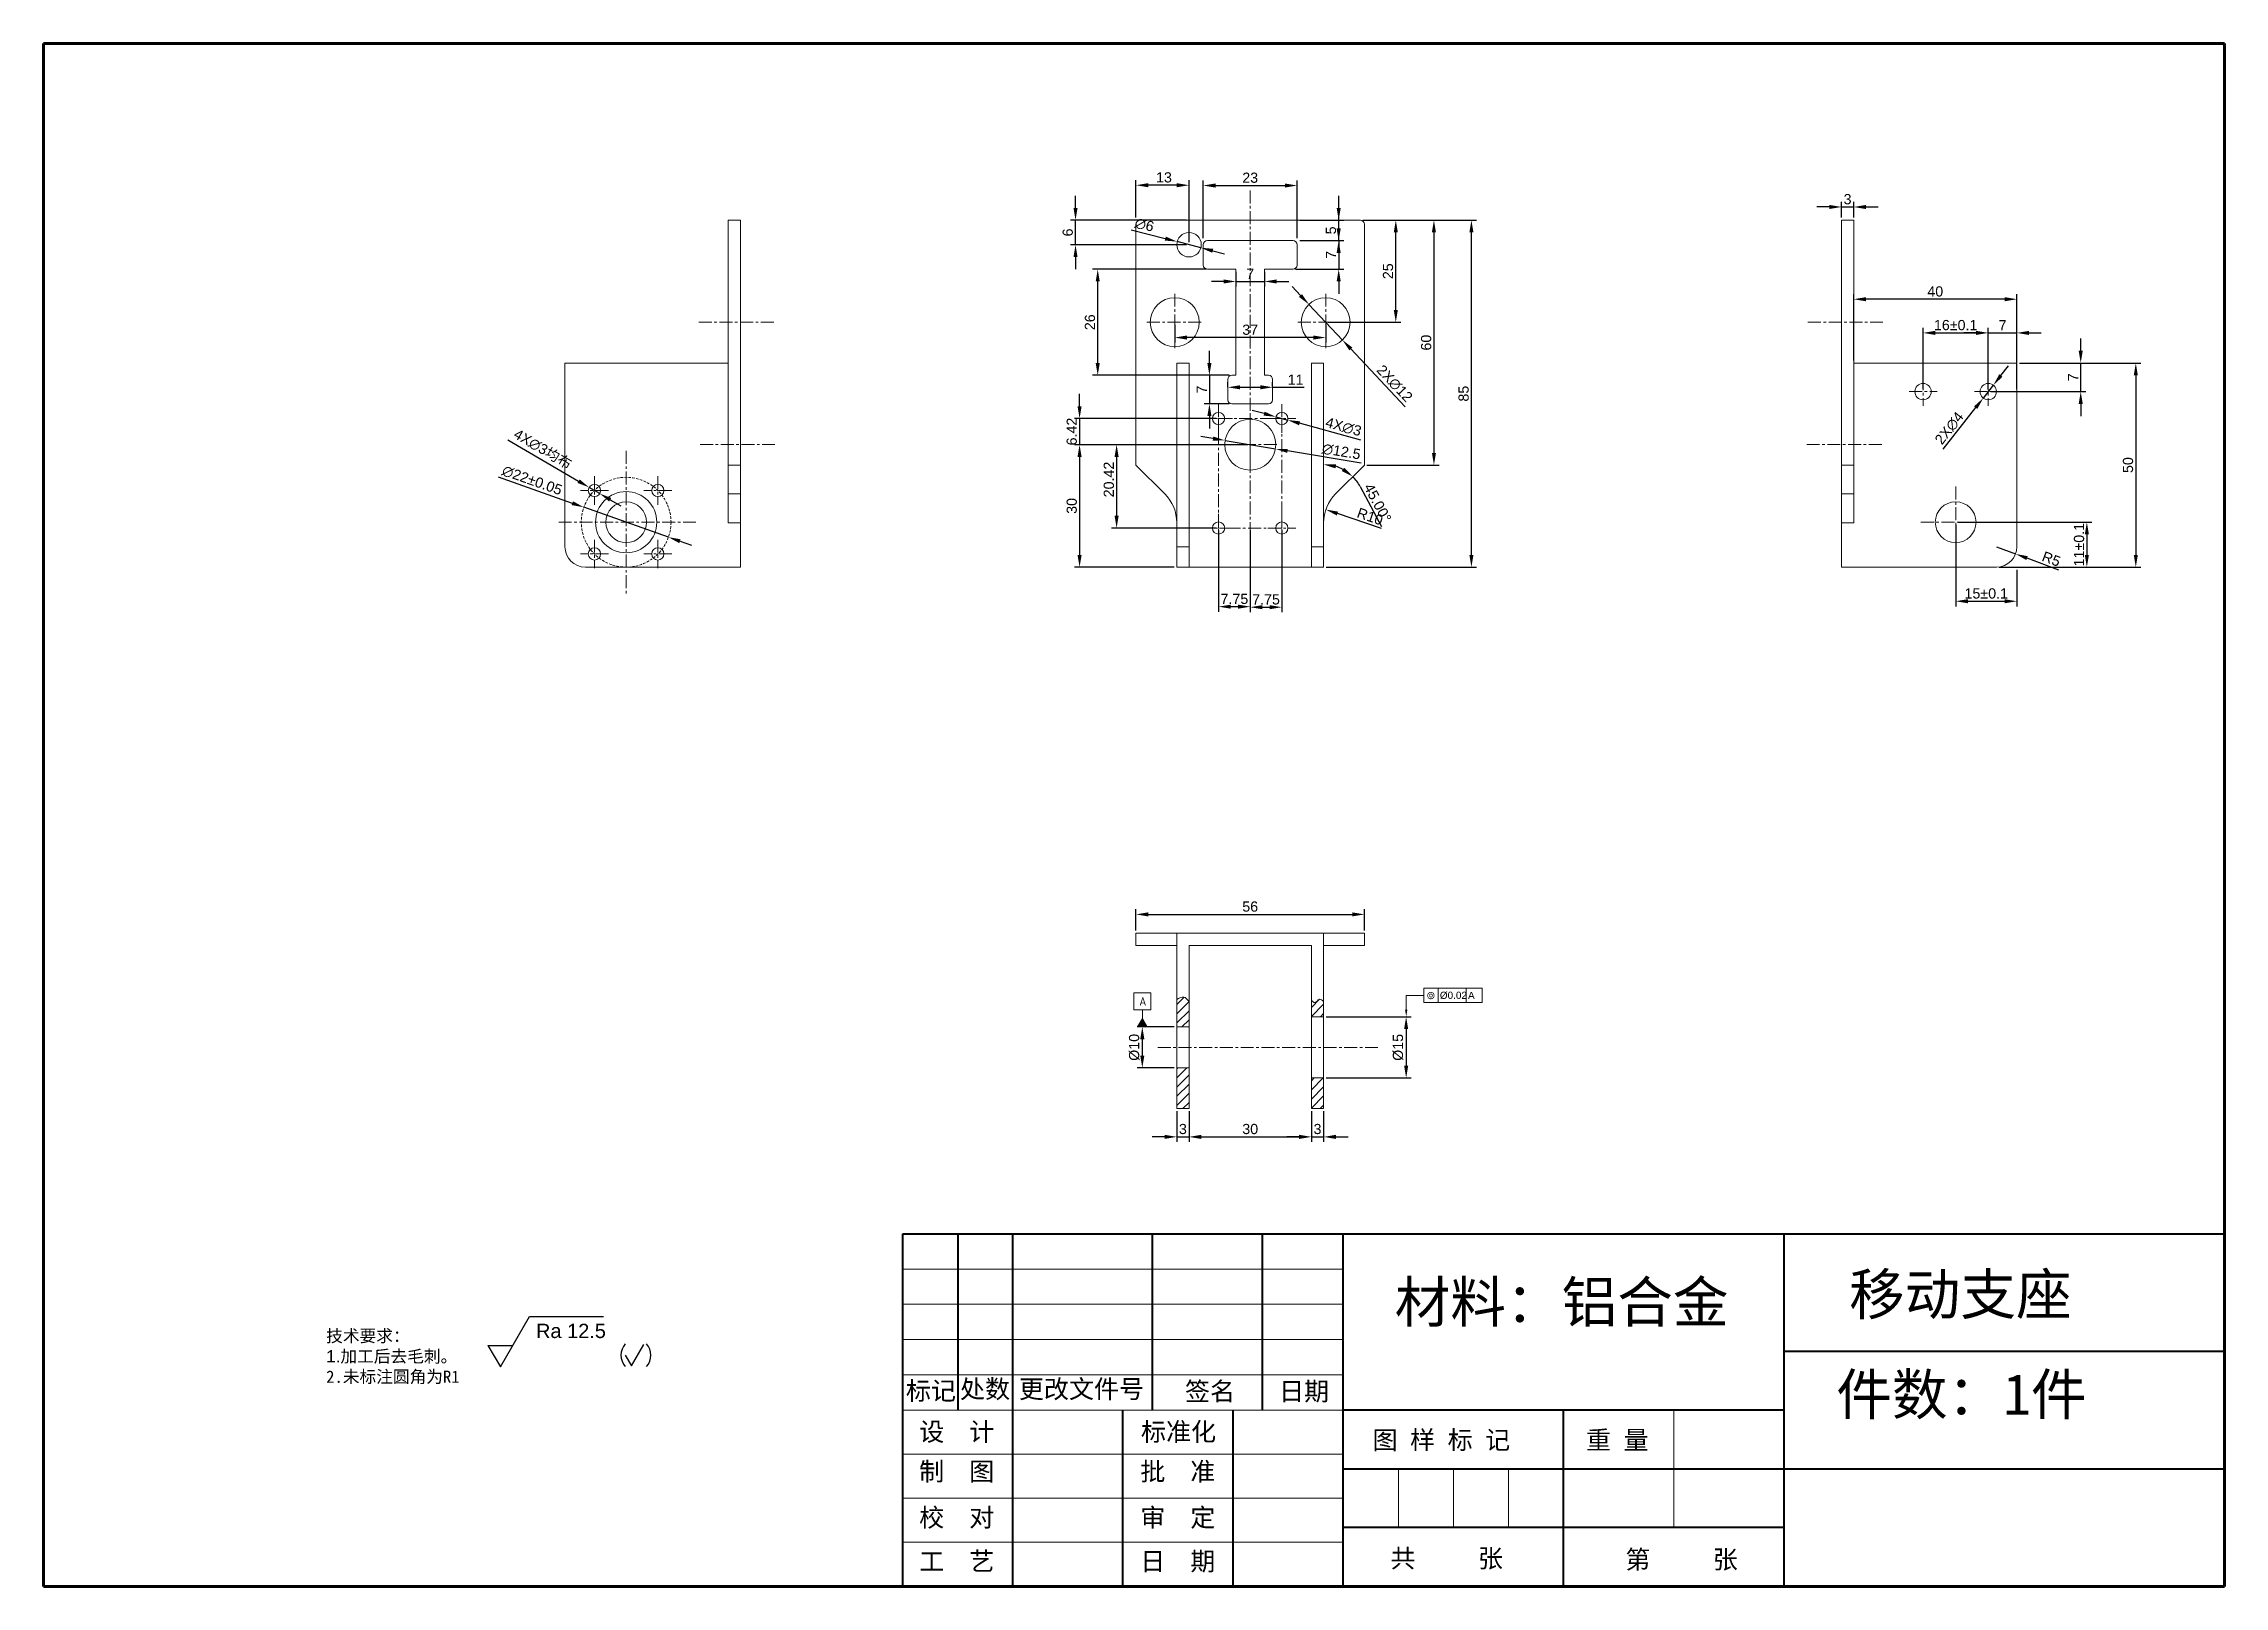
# Model space of a CAD drawing. Header units: millimetres. Extents: x 8228 to 14419, y 2533 to 3289.
# Drawn here: x 10067 to 10602, y 2701 to 3079 of the extents above; entities that cross this region are included whole.
import ezdxf

# ---------------------------------------------------------------- set-up
doc = ezdxf.new("R2010")
doc.units = ezdxf.units.MM
doc.linetypes.add('CENTER', pattern=[50.8, 31.75, -6.35, 6.35, -6.35])
doc.linetypes.add('DASHED', pattern=[19.05, 12.7, -6.35])
for name, color, linetype, lineweight in [('AM_5', 3, 'Continuous', 25), ('AM_8', 1, 'Continuous', 25), ('中心线', 1, 'CENTER', 5), ('尺寸', 3, 'Continuous', 15), ('标注', 3, 'Continuous', 5), ('粗实线', 7, 'Continuous', 40), ('线框', 7, 'Continuous', 60), ('细实线', 5, 'Continuous', 5), ('虚线', 6, 'DASHED', 5)]:
    doc.layers.add(name, color=color, linetype=linetype, lineweight=lineweight)
doc.styles.add('ACISOGDT', font='amgdt.shx')
doc.styles.get("Standard").update_dxf_attribs({"font": 'arial.ttf'})
doc.styles.add('USER2', font='SIMPLEX.SHX')
doc.styles.add('样式 2', font='arial.ttf', dxfattribs={"height": 2})
doc.dimstyles.new('样式0-2', dxfattribs={"dimtxt": 2.5, "dimasz": 3, "dimexe": 1.25, "dimexo": 0.625, "dimtad": 1, "dimdsep": 46, "dimtxsty": 'Standard', "dimcen": 2.5, "dimazin": 0, "dimtfac": 1, "dimtmove": 0, "dimatfit": 3, "dimfxl": 1, "dimarcsym": 0})
doc.dimstyles.new('样式0-2$0', dxfattribs={"dimtxt": 2.5, "dimasz": 3, "dimexe": 1.25, "dimexo": 0.625, "dimtad": 1, "dimdsep": 46, "dimtxsty": 'Standard', "dimcen": 2.5, "dimazin": 0, "dimtfac": 1, "dimtmove": 0, "dimatfit": 3, "dimfxl": 1, "dimarcsym": 0})

msp = doc.modelspace()

# ---------------------------------------------------------------- texts
at = {"layer": 'AM_5', "insert": (10187.819, 2765.225), "char_height": 3.5, "width": 18.09925, "attachment_point": 1}
msp.add_mtext('Ra 12.5', dxfattribs=at)
at = {"layer": '中心线', "char_height": 10, "attachment_point": 1, "style": '样式 2'}
for s, insert in [('{\\fSimSun|b0|i0|c134|p2;\\C2;材料：铝合金}', (10398.309, 2775.559)), ('{\\fSimSun|b0|i0|c134|p2;\\C2;移动支座}', (10509.699, 2777.455)), ('{\\fSimSun|b0|i0|c134|p2;\\C2;件数：1件}', (10506.556, 2752.92))]:
    msp.add_mtext_dynamic_manual_height_columns(s, width=150.08792, gutter_width=10, heights=[0], dxfattribs=dict(at, insert=insert))
at = {"layer": '尺寸', "color": 2}
for s, insert, char_height, attachment_point, style in [('\\Fisocp.shx,gbcbig.shx;\\W1.0000000000;\\T1.0000000000;\\o\\lA', (10335.716, 2845.285), 2.1, 1, 'USER2'), ('r', (10407.189, 2845.676), 1.75, 5, 'ACISOGDT')]:
    msp.add_mtext(s, dxfattribs=dict(at, insert=insert, char_height=char_height, attachment_point=attachment_point, style=style))
at = {"layer": '尺寸', "color": 2, "char_height": 1.75, "attachment_point": 4}
for s, insert in [('%%c0.02', (10409.377, 2845.676)), (' A', (10415.607, 2845.676))]:
    msp.add_mtext(s, dxfattribs=dict(at, insert=insert))
at = {"layer": '标注', "insert": (10136.372, 2763.76), "char_height": 3, "attachment_point": 1, "style": '样式 2'}
msp.add_mtext_dynamic_manual_height_columns('{\\fSimSun|b0|i0|c134|p2;\\C0;技术要求：\\fArial|b0|i0|c0|p34;\\P1.\\fSimSun|b0|i0|c134|p2;加工后去毛刺。\\P2.未标注圆角为R1}', width=65.6412, gutter_width=10, heights=[0], dxfattribs=at)
at = {"layer": '细实线', "char_height": 4.5, "attachment_point": 1}
for s, insert, width in [('{\\f宋体|b0|i0|c134|p2;标记}', (10278.49, 2751.076), 15.75), ('{\\f宋体|b0|i0|c134|p2;处数}', (10291.749, 2751.493), 15.75), ('{\\f宋体|b0|i0|c134|p2;更改文件号}', (10306.182, 2751.493), 33.75), ('{\\f宋体|b0|i0|c134|p2;签名}', (10346.899, 2750.925), 15.75), ('{\\f宋体|b0|i0|c134|p2;日期}', (10369.954, 2750.925), 15.75), ('{\\f宋体|b0|i0|c134|p2;设  计}', (10281.748, 2741.03), 36), ('{\\f宋体|b0|i0|c134|p2;标准化}', (10336.119, 2741.03), 36), ('{\\f宋体|b0|i0|c134|p2;图 样 标 记}', (10392.888, 2739), 40.55418), ('\\f宋体|b0|i0|c134|p2;重 量', (10445.216, 2738.996), 22.5), ('{\\f宋体|b0|i0|c134|p2;制  图}', (10281.748, 2731.308), 36), ('{\\f宋体|b0|i0|c134|p2;批  准}', (10335.939, 2731.308), 36), ('{\\f宋体|b0|i0|c134|p2;校  对}', (10281.748, 2720.009), 36), ('{\\f宋体|b0|i0|c134|p2;审  定}', (10335.939, 2720.009), 36), ('{\\f宋体|b0|i0|c134|p2; 共     张}', (10394.22, 2710.01), 36.38916), ('{\\f宋体|b0|i0|c134|p2; 第     张}', (10451.795, 2709.743), 45), ('{\\f宋体|b0|i0|c134|p2;工  艺}', (10281.748, 2709.277), 36), ('{\\f宋体|b0|i0|c134|p2;日  期}', (10335.939, 2709.277), 36)]:
    msp.add_mtext(s, dxfattribs=dict(at, insert=insert, width=width))

# ---------------------------------------------------------------- blocks, each defined once
blk = doc.blocks.new('*D50')
at = {"layer": 'Defpoints', "color": 0, "ltscale": 0.1, "transparency": 16777216}
for p in [(10374.39, 3044.12), (10351.39, 3030.62), (10374.39, 3030.62)]:
    blk.add_point(p, dxfattribs=at)
at = {"layer": '标注', "color": 0, "lineweight": -2, "ltscale": 0.1, "transparency": 16777216}
for p, q in [((10351.39, 3031.25), (10351.39, 3045.37)), ((10354.39, 3044.12), (10371.39, 3044.12)), ((10374.39, 3031.25), (10374.39, 3045.37))]:
    blk.add_line(p, q, dxfattribs=at)
at = {"layer": '标注', "color": 0, "ltscale": 0.1, "transparency": 16777216}
for points in [[(10354.39, 3044.62), (10354.39, 3043.62), (10351.39, 3044.12)], [(10371.39, 3044.62), (10371.39, 3043.62), (10374.39, 3044.12)]]:
    blk.add_solid(points, dxfattribs=at)
at = {"layer": '标注', "color": 0, "ltscale": 0.1, "transparency": 16777216, "insert": (10362.89, 3046.02), "char_height": 2.5, "attachment_point": 5}
blk.add_mtext('23', dxfattribs=at)
blk = doc.blocks.new('*D52')
at = {"layer": 'Defpoints', "color": 0, "ltscale": 0.1, "transparency": 16777216}
for p in [(10369.2, 2987.44), (10372.09, 2986.65)]:
    blk.add_point(p, dxfattribs=at)
at = {"layer": '标注', "color": 0, "lineweight": -2, "ltscale": 0.1, "transparency": 16777216}
for p, q in [((10366.3, 2988.23), (10363.41, 2989.02)), ((10369.2, 2987.44), (10372.09, 2986.65)), ((10390.04, 2981.75), (10374.98, 2985.86))]:
    blk.add_line(p, q, dxfattribs=at)
at = {"layer": '标注', "color": 0, "ltscale": 0.1, "transparency": 16777216}
for points in [[(10366.43, 2988.71), (10366.17, 2987.75), (10369.2, 2987.44)], [(10375.12, 2986.34), (10374.85, 2985.38), (10372.09, 2986.65)]]:
    blk.add_solid(points, dxfattribs=at)
at = {"layer": '标注', "color": 0, "ltscale": 0.1, "transparency": 16777216, "insert": (10385.75, 2984.97), "char_height": 2.5, "attachment_point": 5, "rotation": 344.7311}
blk.add_mtext('4X∅3', dxfattribs=at)
blk = doc.blocks.new('*D53')
at = {"layer": 'Defpoints', "color": 0, "ltscale": 0.1, "transparency": 16777216}
for p in [(10359.39, 3023.62), (10366.39, 3023.62), (10366.39, 3020.61)]:
    blk.add_point(p, dxfattribs=at)
at = {"layer": '标注', "color": 0, "lineweight": -2, "ltscale": 0.1, "transparency": 16777216}
for p, q in [((10356.39, 3020.61), (10353.39, 3020.61)), ((10359.39, 3023), (10359.39, 3019.36)), ((10359.39, 3020.61), (10366.39, 3020.61)), ((10366.39, 3023), (10366.39, 3019.36)), ((10369.39, 3020.61), (10372.39, 3020.61))]:
    blk.add_line(p, q, dxfattribs=at)
at = {"layer": '标注', "color": 0, "ltscale": 0.1, "transparency": 16777216}
for points in [[(10356.39, 3021.11), (10356.39, 3020.11), (10359.39, 3020.61)], [(10369.39, 3021.11), (10369.39, 3020.11), (10366.39, 3020.61)]]:
    blk.add_solid(points, dxfattribs=at)
at = {"layer": '标注', "color": 0, "ltscale": 0.1, "transparency": 16777216, "insert": (10362.89, 3022.49), "char_height": 2.5, "attachment_point": 5}
blk.add_mtext('7', dxfattribs=at)
blk = doc.blocks.new('*D54')
at = {"layer": 'Defpoints', "color": 0, "ltscale": 0.1, "transparency": 16777216}
for p in [(10357.39, 2994.12), (10368.39, 2994.68), (10368.39, 2994.12)]:
    blk.add_point(p, dxfattribs=at)
at = {"layer": '标注', "color": 0, "lineweight": -2, "ltscale": 0.1, "transparency": 16777216}
for p, q in [((10357.39, 2994.75), (10357.39, 2995.93)), ((10360.39, 2994.68), (10365.39, 2994.68)), ((10368.39, 2994.75), (10368.39, 2995.93)), ((10368.39, 2994.68), (10376.08, 2994.68))]:
    blk.add_line(p, q, dxfattribs=at)
at = {"layer": '标注', "color": 0, "ltscale": 0.1, "transparency": 16777216}
for points in [[(10360.39, 2995.18), (10360.39, 2994.18), (10357.39, 2994.68)], [(10365.39, 2995.18), (10365.39, 2994.18), (10368.39, 2994.68)]]:
    blk.add_solid(points, dxfattribs=at)
at = {"layer": '标注', "color": 0, "ltscale": 0.1, "transparency": 16777216, "insert": (10374.02, 2996.56), "char_height": 2.5, "attachment_point": 5}
blk.add_mtext('11', dxfattribs=at)
blk = doc.blocks.new('*D55')
at = {"layer": 'Defpoints', "color": 0, "ltscale": 0.1, "transparency": 16777216}
for p in [(10325.51, 3023.62), (10352.8, 3023.62), (10358.39, 2997.62)]:
    blk.add_point(p, dxfattribs=at)
at = {"layer": '标注', "color": 0, "lineweight": -2, "ltscale": 0.1, "transparency": 16777216}
for p, q in [((10352.17, 3023.62), (10324.26, 3023.62)), ((10325.51, 3000.62), (10325.51, 3020.62)), ((10357.77, 2997.62), (10324.26, 2997.62))]:
    blk.add_line(p, q, dxfattribs=at)
at = {"layer": '标注', "color": 0, "ltscale": 0.1, "transparency": 16777216}
for points in [[(10325.01, 3020.62), (10326.01, 3020.62), (10325.51, 3023.62)], [(10325.01, 3000.62), (10326.01, 3000.62), (10325.51, 2997.62)]]:
    blk.add_solid(points, dxfattribs=at)
at = {"layer": '标注', "color": 0, "ltscale": 0.1, "transparency": 16777216, "insert": (10323.61, 3010.62), "char_height": 2.5, "attachment_point": 5, "rotation": 90}
blk.add_mtext('26', dxfattribs=at)
blk = doc.blocks.new('*D56')
at = {"layer": 'Defpoints', "color": 0, "ltscale": 0.1, "transparency": 16777216}
for p in [(10344.39, 3010.62), (10381.39, 3010.62), (10344.39, 3006.87)]:
    blk.add_point(p, dxfattribs=at)
at = {"layer": '标注', "color": 0, "lineweight": -2, "ltscale": 0.1, "transparency": 16777216}
for p, q in [((10344.39, 3010), (10344.39, 3005.62)), ((10381.39, 3010), (10381.39, 3005.62)), ((10378.39, 3006.87), (10347.39, 3006.87))]:
    blk.add_line(p, q, dxfattribs=at)
at = {"layer": '标注', "color": 0, "ltscale": 0.1, "transparency": 16777216}
for points in [[(10347.39, 3007.37), (10347.39, 3006.37), (10344.39, 3006.87)], [(10378.39, 3007.37), (10378.39, 3006.37), (10381.39, 3006.87)]]:
    blk.add_solid(points, dxfattribs=at)
at = {"layer": '标注', "color": 0, "ltscale": 0.1, "transparency": 16777216, "insert": (10362.89, 3008.77), "char_height": 2.5, "attachment_point": 5}
blk.add_mtext('37', dxfattribs=at)
blk = doc.blocks.new('*D57')
at = {"layer": 'Defpoints', "color": 0, "ltscale": 0.1, "transparency": 16777216}
for p in [(10389.89, 3035.62), (10398.58, 3035.62), (10381.39, 3010.62)]:
    blk.add_point(p, dxfattribs=at)
at = {"layer": '标注', "color": 0, "lineweight": -2, "ltscale": 0.1, "transparency": 16777216}
for p, q in [((10390.52, 3035.62), (10399.83, 3035.62)), ((10398.58, 3013.62), (10398.58, 3032.62)), ((10382.02, 3010.62), (10399.83, 3010.62))]:
    blk.add_line(p, q, dxfattribs=at)
at = {"layer": '标注', "color": 0, "ltscale": 0.1, "transparency": 16777216}
for points in [[(10398.08, 3032.62), (10399.08, 3032.62), (10398.58, 3035.62)], [(10398.08, 3013.62), (10399.08, 3013.62), (10398.58, 3010.62)]]:
    blk.add_solid(points, dxfattribs=at)
at = {"layer": '标注', "color": 0, "ltscale": 0.1, "transparency": 16777216, "insert": (10396.68, 3023.12), "char_height": 2.5, "attachment_point": 5, "rotation": 90}
blk.add_mtext('25', dxfattribs=at)
blk = doc.blocks.new('*D59')
at = {"layer": 'Defpoints', "color": 0, "ltscale": 0.1, "transparency": 16777216}
for p in [(10377.28, 3014.99), (10385.51, 3006.26)]:
    blk.add_point(p, dxfattribs=at)
at = {"layer": '标注', "color": 0, "lineweight": -2, "ltscale": 0.1, "transparency": 16777216}
for p, q in [((10375.22, 3017.17), (10373.16, 3019.36)), ((10377.28, 3014.99), (10385.51, 3006.26)), ((10400.9, 2989.93), (10387.57, 3004.07))]:
    blk.add_line(p, q, dxfattribs=at)
at = {"layer": '标注', "color": 0, "ltscale": 0.1, "transparency": 16777216}
for points in [[(10375.58, 3017.52), (10374.86, 3016.83), (10377.28, 3014.99)], [(10387.93, 3004.42), (10387.2, 3003.73), (10385.51, 3006.26)]]:
    blk.add_solid(points, dxfattribs=at)
at = {"layer": '标注', "color": 0, "ltscale": 0.1, "transparency": 16777216, "insert": (10398.27, 2995.59), "char_height": 2.5, "attachment_point": 5, "rotation": 313.3054}
blk.add_mtext('2X∅12', dxfattribs=at)
blk = doc.blocks.new('*D60')
at = {"layer": 'Defpoints', "color": 0, "ltscale": 0.1, "transparency": 16777216}
for p in [(10356.73, 2981.65), (10369.06, 2979.6)]:
    blk.add_point(p, dxfattribs=at)
at = {"layer": '标注', "color": 0, "lineweight": -2, "ltscale": 0.1, "transparency": 16777216}
for p, q in [((10353.77, 2982.14), (10350.81, 2982.63)), ((10356.73, 2981.65), (10369.06, 2979.6)), ((10390.08, 2976.12), (10372.02, 2979.11))]:
    blk.add_line(p, q, dxfattribs=at)
at = {"layer": '标注', "color": 0, "ltscale": 0.1, "transparency": 16777216}
for points in [[(10353.85, 2982.63), (10353.69, 2981.64), (10356.73, 2981.65)], [(10372.1, 2979.6), (10371.94, 2978.62), (10369.06, 2979.6)]]:
    blk.add_solid(points, dxfattribs=at)
at = {"layer": '标注', "color": 0, "ltscale": 0.1, "transparency": 16777216, "insert": (10385.23, 2978.92), "char_height": 2.5, "attachment_point": 5, "rotation": 350.5833}
blk.add_mtext('∅12.5', dxfattribs=at)
blk = doc.blocks.new('*D62')
at = {"layer": 'Defpoints', "color": 0, "ltscale": 0.1, "transparency": 16777216}
for p in [(10389.89, 3035.62), (10390.89, 2975.62), (10407.93, 2975.62)]:
    blk.add_point(p, dxfattribs=at)
at = {"layer": '标注', "color": 0, "lineweight": -2, "ltscale": 0.1, "transparency": 16777216}
for p, q in [((10390.52, 3035.62), (10409.18, 3035.62)), ((10407.93, 3032.62), (10407.93, 2978.62)), ((10391.52, 2975.62), (10409.18, 2975.62))]:
    blk.add_line(p, q, dxfattribs=at)
at = {"layer": '标注', "color": 0, "ltscale": 0.1, "transparency": 16777216}
for points in [[(10407.43, 3032.62), (10408.43, 3032.62), (10407.93, 3035.62)], [(10407.43, 2978.62), (10408.43, 2978.62), (10407.93, 2975.62)]]:
    blk.add_solid(points, dxfattribs=at)
at = {"layer": '标注', "color": 0, "ltscale": 0.1, "transparency": 16777216, "insert": (10406.03, 3005.62), "char_height": 2.5, "attachment_point": 5, "rotation": 90}
blk.add_mtext('60', dxfattribs=at)
blk = doc.blocks.new('*D64')
at = {"layer": 'Defpoints', "color": 0, "ltscale": 0.1, "transparency": 16777216}
for p in [(10381.43, 2964.72), (10390.89, 2961.48)]:
    blk.add_point(p, dxfattribs=at)
at = {"layer": '标注', "color": 0, "lineweight": -2, "ltscale": 0.1, "transparency": 16777216}
blk.add_line((10395.06, 2960.06), (10384.27, 2963.75), dxfattribs=at)
at = {"layer": '标注', "color": 0, "ltscale": 0.1, "transparency": 16777216}
blk.add_solid([(10384.43, 2964.22), (10384.11, 2963.27), (10381.43, 2964.72)], dxfattribs=at)
at = {"layer": '标注', "color": 0, "ltscale": 0.1, "transparency": 16777216, "insert": (10392.27, 2963.02), "char_height": 2.5, "attachment_point": 5, "rotation": 341.1302}
blk.add_mtext('R10', dxfattribs=at)
blk = doc.blocks.new('*D66')
at = {"layer": 'Defpoints', "color": 0, "ltscale": 0.1, "transparency": 16777216}
for p in [(10358.39, 2997.62), (10352.89, 2990.62), (10358.39, 2990.62)]:
    blk.add_point(p, dxfattribs=at)
at = {"layer": '标注', "color": 0, "lineweight": -2, "ltscale": 0.1, "transparency": 16777216}
for p, q in [((10352.89, 3000.62), (10352.89, 3003.62)), ((10357.77, 2997.62), (10351.64, 2997.62)), ((10352.89, 2997.62), (10352.89, 2990.62)), ((10357.77, 2990.62), (10351.64, 2990.62)), ((10352.89, 2987.62), (10352.89, 2984.62))]:
    blk.add_line(p, q, dxfattribs=at)
at = {"layer": '标注', "color": 0, "ltscale": 0.1, "transparency": 16777216}
for points in [[(10352.39, 3000.62), (10353.39, 3000.62), (10352.89, 2997.62)], [(10352.39, 2987.62), (10353.39, 2987.62), (10352.89, 2990.62)]]:
    blk.add_solid(points, dxfattribs=at)
at = {"layer": '标注', "color": 0, "ltscale": 0.1, "transparency": 16777216, "insert": (10351.02, 2994.12), "char_height": 2.5, "attachment_point": 5, "rotation": 90}
blk.add_mtext('7', dxfattribs=at)
blk = doc.blocks.new('*D67')
at = {"layer": 'Defpoints', "color": 0, "ltscale": 0.1, "transparency": 16777216}
for p in [(10535.83, 2961.62), (10550.83, 2950.62), (10550.83, 2942.26)]:
    blk.add_point(p, dxfattribs=at)
at = {"layer": '标注', "color": 0, "lineweight": -2, "ltscale": 0.1, "transparency": 16777216}
for p, q in [((10535.83, 2961), (10535.83, 2941.01)), ((10550.83, 2949.99), (10550.83, 2941.01)), ((10538.83, 2942.26), (10547.83, 2942.26))]:
    blk.add_line(p, q, dxfattribs=at)
at = {"layer": '标注', "color": 0, "ltscale": 0.1, "transparency": 16777216}
for points in [[(10538.83, 2942.76), (10538.83, 2941.76), (10535.83, 2942.26)], [(10547.83, 2942.76), (10547.83, 2941.76), (10550.83, 2942.26)]]:
    blk.add_solid(points, dxfattribs=at)
at = {"layer": '标注', "color": 0, "ltscale": 0.1, "transparency": 16777216, "insert": (10543.33, 2944.16), "char_height": 2.5, "attachment_point": 5}
blk.add_mtext('15%%P0.1', dxfattribs=at)
blk = doc.blocks.new('*D68')
at = {"layer": 'Defpoints', "color": 0, "ltscale": 0.1, "transparency": 16777216}
for p in [(10535.83, 2961.62), (10550.83, 2950.62), (10567.99, 2950.62)]:
    blk.add_point(p, dxfattribs=at)
at = {"layer": '标注', "color": 0, "lineweight": -2, "ltscale": 0.1, "transparency": 16777216}
for p, q in [((10536.46, 2961.62), (10569.24, 2961.62)), ((10567.99, 2958.62), (10567.99, 2953.62)), ((10551.46, 2950.62), (10569.24, 2950.62))]:
    blk.add_line(p, q, dxfattribs=at)
at = {"layer": '标注', "color": 0, "ltscale": 0.1, "transparency": 16777216}
for points in [[(10567.49, 2958.62), (10568.49, 2958.62), (10567.99, 2961.62)], [(10567.49, 2953.62), (10568.49, 2953.62), (10567.99, 2950.62)]]:
    blk.add_solid(points, dxfattribs=at)
at = {"layer": '标注', "color": 0, "ltscale": 0.1, "transparency": 16777216, "insert": (10566.08, 2956.12), "char_height": 2.5, "attachment_point": 5, "rotation": 90}
blk.add_mtext('11%%P0.1', dxfattribs=at)
blk = doc.blocks.new('*D69')
at = {"layer": 'Defpoints', "color": 0, "ltscale": 0.1, "transparency": 16777216}
for p in [(10545.06, 2995.2), (10542.6, 2992.05)]:
    blk.add_point(p, dxfattribs=at)
at = {"layer": '标注', "color": 0, "lineweight": -2, "ltscale": 0.1, "transparency": 16777216}
for p, q in [((10546.91, 2997.56), (10548.77, 2999.92)), ((10545.06, 2995.2), (10542.6, 2992.05)), ((10532.79, 2979.53), (10540.75, 2989.69))]:
    blk.add_line(p, q, dxfattribs=at)
at = {"layer": '标注', "color": 0, "ltscale": 0.1, "transparency": 16777216}
for points in [[(10546.52, 2997.87), (10547.31, 2997.25), (10545.06, 2995.2)], [(10540.35, 2990), (10541.14, 2989.38), (10542.6, 2992.05)]]:
    blk.add_solid(points, dxfattribs=at)
at = {"layer": '标注', "color": 0, "ltscale": 0.1, "transparency": 16777216, "insert": (10534.29, 2984.64), "char_height": 2.5, "attachment_point": 5, "rotation": 51.9218}
blk.add_mtext('2X∅4', dxfattribs=at)
blk = doc.blocks.new('*D70')
at = {"layer": 'Defpoints', "color": 0, "ltscale": 0.1, "transparency": 16777216}
for p in [(10550.83, 3000.62), (10566.49, 3000.62), (10543.83, 2993.62)]:
    blk.add_point(p, dxfattribs=at)
at = {"layer": '标注', "color": 0, "lineweight": -2, "ltscale": 0.1, "transparency": 16777216}
for p, q in [((10566.49, 3003.62), (10566.49, 3006.62)), ((10551.46, 3000.62), (10567.74, 3000.62)), ((10566.49, 2993.62), (10566.49, 3000.62)), ((10544.46, 2993.62), (10567.74, 2993.62)), ((10566.49, 2990.62), (10566.49, 2987.62))]:
    blk.add_line(p, q, dxfattribs=at)
at = {"layer": '标注', "color": 0, "ltscale": 0.1, "transparency": 16777216}
for points in [[(10565.99, 3003.62), (10566.99, 3003.62), (10566.49, 3000.62)], [(10565.99, 2990.62), (10566.99, 2990.62), (10566.49, 2993.62)]]:
    blk.add_solid(points, dxfattribs=at)
at = {"layer": '标注', "color": 0, "ltscale": 0.1, "transparency": 16777216, "insert": (10564.62, 2997.12), "char_height": 2.5, "attachment_point": 5, "rotation": 90}
blk.add_mtext('7', dxfattribs=at)
blk = doc.blocks.new('*D71')
at = {"layer": 'Defpoints', "color": 0, "ltscale": 0.1, "transparency": 16777216}
for p in [(10550.83, 3008.01), (10543.83, 2993.62), (10550.83, 2993.62)]:
    blk.add_point(p, dxfattribs=at)
at = {"layer": '标注', "color": 0, "lineweight": -2, "ltscale": 0.1, "transparency": 16777216}
for p, q in [((10540.83, 3008.01), (10537.83, 3008.01)), ((10543.83, 2994.25), (10543.83, 3009.26)), ((10543.83, 3008.01), (10550.83, 3008.01)), ((10550.83, 2994.25), (10550.83, 3009.26)), ((10553.83, 3008.01), (10556.83, 3008.01))]:
    blk.add_line(p, q, dxfattribs=at)
at = {"layer": '标注', "color": 0, "ltscale": 0.1, "transparency": 16777216}
for points in [[(10540.83, 3008.51), (10540.83, 3007.51), (10543.83, 3008.01)], [(10553.83, 3008.51), (10553.83, 3007.51), (10550.83, 3008.01)]]:
    blk.add_solid(points, dxfattribs=at)
at = {"layer": '标注', "color": 0, "ltscale": 0.1, "transparency": 16777216, "insert": (10547.33, 3009.89), "char_height": 2.5, "attachment_point": 5}
blk.add_mtext('7', dxfattribs=at)
blk = doc.blocks.new('*D72')
at = {"layer": 'Defpoints', "color": 0, "ltscale": 0.1, "transparency": 16777216}
for p in [(10543.83, 3008.01), (10527.83, 2993.62), (10543.83, 2993.62)]:
    blk.add_point(p, dxfattribs=at)
at = {"layer": '标注', "color": 0, "lineweight": -2, "ltscale": 0.1, "transparency": 16777216}
for p, q in [((10527.83, 2994.25), (10527.83, 3009.26)), ((10530.83, 3008.01), (10540.83, 3008.01)), ((10543.83, 2994.25), (10543.83, 3009.26))]:
    blk.add_line(p, q, dxfattribs=at)
at = {"layer": '标注', "color": 0, "ltscale": 0.1, "transparency": 16777216}
for points in [[(10530.83, 3008.51), (10530.83, 3007.51), (10527.83, 3008.01)], [(10540.83, 3008.51), (10540.83, 3007.51), (10543.83, 3008.01)]]:
    blk.add_solid(points, dxfattribs=at)
at = {"layer": '标注', "color": 0, "ltscale": 0.1, "transparency": 16777216, "insert": (10535.83, 3009.91), "char_height": 2.5, "attachment_point": 5}
blk.add_mtext('16%%P0.1', dxfattribs=at)
blk = doc.blocks.new('*D73')
at = {"layer": 'Defpoints', "color": 0, "ltscale": 0.1, "transparency": 16777216}
for p in [(10407.93, 3035.62), (10417.12, 3035.62), (10380.89, 2950.62)]:
    blk.add_point(p, dxfattribs=at)
at = {"layer": '标注', "color": 0, "lineweight": -2, "ltscale": 0.1, "transparency": 16777216}
for p, q in [((10408.55, 3035.62), (10418.37, 3035.62)), ((10417.12, 2953.62), (10417.12, 3032.62)), ((10381.52, 2950.62), (10418.37, 2950.62))]:
    blk.add_line(p, q, dxfattribs=at)
at = {"layer": '标注', "color": 0, "ltscale": 0.1, "transparency": 16777216}
for points in [[(10416.62, 3032.62), (10417.62, 3032.62), (10417.12, 3035.62)], [(10416.62, 2953.62), (10417.62, 2953.62), (10417.12, 2950.62)]]:
    blk.add_solid(points, dxfattribs=at)
at = {"layer": '标注', "color": 0, "ltscale": 0.1, "transparency": 16777216, "insert": (10415.22, 2993.12), "char_height": 2.5, "attachment_point": 5, "rotation": 90}
blk.add_mtext('85', dxfattribs=at)
blk = doc.blocks.new('*D74')
at = {"layer": 'Defpoints', "color": 0, "ltscale": 0.1, "transparency": 16777216}
for p in [(10510.83, 3016.26), (10510.83, 3000.62), (10550.83, 3000.62)]:
    blk.add_point(p, dxfattribs=at)
at = {"layer": '标注', "color": 0, "lineweight": -2, "ltscale": 0.1, "transparency": 16777216}
for p, q in [((10510.83, 3001.25), (10510.83, 3017.51)), ((10547.83, 3016.26), (10513.83, 3016.26)), ((10550.83, 3001.25), (10550.83, 3017.51))]:
    blk.add_line(p, q, dxfattribs=at)
at = {"layer": '标注', "color": 0, "ltscale": 0.1, "transparency": 16777216}
for points in [[(10513.83, 3016.76), (10513.83, 3015.76), (10510.83, 3016.26)], [(10547.83, 3016.76), (10547.83, 3015.76), (10550.83, 3016.26)]]:
    blk.add_solid(points, dxfattribs=at)
at = {"layer": '标注', "color": 0, "ltscale": 0.1, "transparency": 16777216, "insert": (10530.83, 3018.16), "char_height": 2.5, "attachment_point": 5}
blk.add_mtext('40', dxfattribs=at)
blk = doc.blocks.new('*D75')
at = {"layer": 'Defpoints', "color": 0, "ltscale": 0.1, "transparency": 16777216}
for p in [(10510.83, 3038.86), (10507.83, 3035.62), (10510.83, 3035.62)]:
    blk.add_point(p, dxfattribs=at)
at = {"layer": '标注', "color": 0, "lineweight": -2, "ltscale": 0.1, "transparency": 16777216}
for p, q in [((10504.83, 3038.86), (10501.83, 3038.86)), ((10507.83, 3036.25), (10507.83, 3040.11)), ((10507.83, 3038.86), (10510.83, 3038.86)), ((10510.83, 3036.25), (10510.83, 3040.11)), ((10513.83, 3038.86), (10516.83, 3038.86))]:
    blk.add_line(p, q, dxfattribs=at)
at = {"layer": '标注', "color": 0, "ltscale": 0.1, "transparency": 16777216}
for points in [[(10504.83, 3039.36), (10504.83, 3038.36), (10507.83, 3038.86)], [(10513.83, 3039.36), (10513.83, 3038.36), (10510.83, 3038.86)]]:
    blk.add_solid(points, dxfattribs=at)
at = {"layer": '标注', "color": 0, "ltscale": 0.1, "transparency": 16777216, "insert": (10509.33, 3040.76), "char_height": 2.5, "attachment_point": 5}
blk.add_mtext('3', dxfattribs=at)
blk = doc.blocks.new('*D76')
at = {"layer": 'Defpoints', "color": 0, "ltscale": 0.1, "transparency": 16777216}
for p in [(10334.89, 3044.19), (10334.89, 3035.62), (10347.89, 3029.62)]:
    blk.add_point(p, dxfattribs=at)
at = {"layer": '标注', "color": 0, "lineweight": -2, "ltscale": 0.1, "transparency": 16777216}
for p, q in [((10334.89, 3036.25), (10334.89, 3045.44)), ((10344.89, 3044.19), (10337.89, 3044.19)), ((10347.89, 3030.25), (10347.89, 3045.44))]:
    blk.add_line(p, q, dxfattribs=at)
at = {"layer": '标注', "color": 0, "ltscale": 0.1, "transparency": 16777216}
for points in [[(10337.89, 3044.69), (10337.89, 3043.69), (10334.89, 3044.19)], [(10344.89, 3044.69), (10344.89, 3043.69), (10347.89, 3044.19)]]:
    blk.add_solid(points, dxfattribs=at)
at = {"layer": '标注', "color": 0, "ltscale": 0.1, "transparency": 16777216, "insert": (10341.75, 3046.1), "char_height": 2.5, "attachment_point": 5}
blk.add_mtext('13', dxfattribs=at)
blk = doc.blocks.new('*D77')
at = {"layer": 'Defpoints', "color": 0, "ltscale": 0.1, "transparency": 16777216}
for p in [(10320.07, 3035.62), (10347.89, 3035.62), (10347.89, 3029.62)]:
    blk.add_point(p, dxfattribs=at)
at = {"layer": '标注', "color": 0, "lineweight": -2, "ltscale": 0.1, "transparency": 16777216}
for p, q in [((10320.07, 3038.62), (10320.07, 3041.62)), ((10347.27, 3035.62), (10318.82, 3035.62)), ((10320.07, 3029.62), (10320.07, 3035.62)), ((10347.27, 3029.62), (10318.82, 3029.62)), ((10320.07, 3026.62), (10320.07, 3023.62))]:
    blk.add_line(p, q, dxfattribs=at)
at = {"layer": '标注', "color": 0, "ltscale": 0.1, "transparency": 16777216}
for points in [[(10319.57, 3038.62), (10320.57, 3038.62), (10320.07, 3035.62)], [(10319.57, 3026.62), (10320.57, 3026.62), (10320.07, 3029.62)]]:
    blk.add_solid(points, dxfattribs=at)
at = {"layer": '标注', "color": 0, "ltscale": 0.1, "transparency": 16777216, "insert": (10318.17, 3032.62), "char_height": 2.5, "attachment_point": 5, "rotation": 90}
blk.add_mtext('6', dxfattribs=at)
blk = doc.blocks.new('*D78')
at = {"layer": 'Defpoints', "color": 0, "ltscale": 0.1, "transparency": 16777216}
for p in [(10344.99, 3030.37), (10350.8, 3028.87)]:
    blk.add_point(p, dxfattribs=at)
at = {"layer": '标注', "color": 0, "lineweight": -2, "ltscale": 0.1, "transparency": 16777216}
for p, q in [((10333.75, 3033.27), (10342.08, 3031.12)), ((10350.8, 3028.87), (10344.99, 3030.37)), ((10353.7, 3028.12), (10356.61, 3027.37))]:
    blk.add_line(p, q, dxfattribs=at)
at = {"layer": '标注', "color": 0, "ltscale": 0.1, "transparency": 16777216}
for points in [[(10342.21, 3031.61), (10341.96, 3030.64), (10344.99, 3030.37)], [(10353.83, 3028.61), (10353.58, 3027.64), (10350.8, 3028.87)]]:
    blk.add_solid(points, dxfattribs=at)
at = {"layer": '标注', "color": 0, "ltscale": 0.1, "transparency": 16777216, "insert": (10336.96, 3034.48), "char_height": 2.5, "attachment_point": 5, "rotation": 345.5296}
blk.add_mtext('∅6', dxfattribs=at)
blk = doc.blocks.new('*D79')
at = {"layer": 'Defpoints', "color": 0, "ltscale": 0.1, "transparency": 16777216}
for p in [(10545.83, 2955.62), (10550.51, 2953.87)]:
    blk.add_point(p, dxfattribs=at)
at = {"layer": '标注', "color": 0, "lineweight": -2, "ltscale": 0.1, "transparency": 16777216}
for p, q in [((10545.83, 2955.62), (10550.51, 2953.87)), ((10561.09, 2949.9), (10553.32, 2952.81))]:
    blk.add_line(p, q, dxfattribs=at)
at = {"layer": '标注', "color": 0, "ltscale": 0.1, "transparency": 16777216}
blk.add_solid([(10553.5, 2953.28), (10553.15, 2952.35), (10550.51, 2953.87)], dxfattribs=at)
at = {"layer": '标注', "color": 0, "ltscale": 0.1, "transparency": 16777216, "insert": (10559.28, 2952.61), "char_height": 2.5, "attachment_point": 5, "rotation": 339.4406}
blk.add_mtext('R5', dxfattribs=at)
blk = doc.blocks.new('*D80')
at = {"layer": 'Defpoints', "color": 0, "ltscale": 0.1, "transparency": 16777216}
for p in [(10390.89, 2865.53), (10334.89, 2860.95), (10390.89, 2860.95)]:
    blk.add_point(p, dxfattribs=at)
at = {"layer": '标注', "color": 0, "lineweight": -2, "ltscale": 0.1, "transparency": 16777216}
for p, q in [((10334.89, 2861.57), (10334.89, 2866.78)), ((10337.89, 2865.53), (10387.89, 2865.53)), ((10390.89, 2861.57), (10390.89, 2866.78))]:
    blk.add_line(p, q, dxfattribs=at)
at = {"layer": '标注', "color": 0, "ltscale": 0.1, "transparency": 16777216}
for points in [[(10337.89, 2866.03), (10337.89, 2865.03), (10334.89, 2865.53)], [(10387.89, 2866.03), (10387.89, 2865.03), (10390.89, 2865.53)]]:
    blk.add_solid(points, dxfattribs=at)
at = {"layer": '标注', "color": 0, "ltscale": 0.1, "transparency": 16777216, "insert": (10362.89, 2867.43), "char_height": 2.5, "attachment_point": 5}
blk.add_mtext('56', dxfattribs=at)
blk = doc.blocks.new('*D81')
at = {"layer": 'Defpoints', "color": 0, "ltscale": 0.1, "transparency": 16777216}
for p in [(10347.89, 2817.95), (10377.89, 2817.95), (10377.89, 2811.02)]:
    blk.add_point(p, dxfattribs=at)
at = {"layer": '标注', "color": 0, "lineweight": -2, "ltscale": 0.1, "transparency": 16777216}
for p, q in [((10347.89, 2817.32), (10347.89, 2809.77)), ((10377.89, 2817.32), (10377.89, 2809.77)), ((10350.89, 2811.02), (10374.89, 2811.02))]:
    blk.add_line(p, q, dxfattribs=at)
at = {"layer": '标注', "color": 0, "ltscale": 0.1, "transparency": 16777216}
for points in [[(10350.89, 2811.52), (10350.89, 2810.52), (10347.89, 2811.02)], [(10374.89, 2811.52), (10374.89, 2810.52), (10377.89, 2811.02)]]:
    blk.add_solid(points, dxfattribs=at)
at = {"layer": '标注', "color": 0, "ltscale": 0.1, "transparency": 16777216, "insert": (10362.89, 2812.93), "char_height": 2.5, "attachment_point": 5}
blk.add_mtext('30', dxfattribs=at)
blk = doc.blocks.new('*D82')
at = {"layer": 'Defpoints', "color": 0, "ltscale": 0.1, "transparency": 16777216}
for p in [(10377.89, 2817.95), (10380.89, 2817.95), (10380.89, 2811.02)]:
    blk.add_point(p, dxfattribs=at)
at = {"layer": '标注', "color": 0, "lineweight": -2, "ltscale": 0.1, "transparency": 16777216}
for p, q in [((10377.89, 2817.32), (10377.89, 2809.77)), ((10380.89, 2817.32), (10380.89, 2809.77)), ((10374.89, 2811.02), (10371.89, 2811.02)), ((10377.89, 2811.02), (10380.89, 2811.02)), ((10383.89, 2811.02), (10386.89, 2811.02))]:
    blk.add_line(p, q, dxfattribs=at)
at = {"layer": '标注', "color": 0, "ltscale": 0.1, "transparency": 16777216}
for points in [[(10374.89, 2811.52), (10374.89, 2810.52), (10377.89, 2811.02)], [(10383.89, 2811.52), (10383.89, 2810.52), (10380.89, 2811.02)]]:
    blk.add_solid(points, dxfattribs=at)
at = {"layer": '标注', "color": 0, "ltscale": 0.1, "transparency": 16777216, "insert": (10379.39, 2812.93), "char_height": 2.5, "attachment_point": 5}
blk.add_mtext('3', dxfattribs=at)
blk = doc.blocks.new('*D140')
at = {"layer": 'Defpoints', "color": 0, "transparency": 16777216}
for p in [(10355.14, 2960.2), (10362.89, 2955.33), (10355.14, 2940.93)]:
    blk.add_point(p, dxfattribs=at)
at = {"layer": '标注', "color": 0, "lineweight": -2, "transparency": 16777216}
for p, q in [((10355.14, 2959.58), (10355.14, 2939.68)), ((10362.89, 2954.7), (10362.89, 2939.68)), ((10359.89, 2940.93), (10358.14, 2940.93))]:
    blk.add_line(p, q, dxfattribs=at)
at = {"layer": '标注', "color": 0, "transparency": 16777216}
for points in [[(10358.14, 2941.43), (10358.14, 2940.43), (10355.14, 2940.93)], [(10359.89, 2941.43), (10359.89, 2940.43), (10362.89, 2940.93)]]:
    blk.add_solid(points, dxfattribs=at)
at = {"layer": '标注', "color": 0, "transparency": 16777216, "insert": (10359.02, 2942.83), "char_height": 2.5, "attachment_point": 5}
blk.add_mtext('7.75', dxfattribs=at)
blk = doc.blocks.new('*D141')
at = {"layer": 'Defpoints', "color": 0, "transparency": 16777216}
for p in [(10362.89, 2980.62), (10330.14, 2960.2), (10355.14, 2960.2)]:
    blk.add_point(p, dxfattribs=at)
at = {"layer": '标注', "color": 0, "lineweight": -2, "transparency": 16777216}
for p, q in [((10362.27, 2980.62), (10328.89, 2980.62)), ((10330.14, 2977.62), (10330.14, 2963.2)), ((10354.52, 2960.2), (10328.89, 2960.2))]:
    blk.add_line(p, q, dxfattribs=at)
at = {"layer": '标注', "color": 0, "transparency": 16777216}
for points in [[(10329.64, 2977.62), (10330.64, 2977.62), (10330.14, 2980.62)], [(10329.64, 2963.2), (10330.64, 2963.2), (10330.14, 2960.2)]]:
    blk.add_solid(points, dxfattribs=at)
at = {"layer": '标注', "color": 0, "transparency": 16777216, "insert": (10328.24, 2972.09), "char_height": 2.5, "attachment_point": 5, "rotation": 90}
blk.add_mtext('20.42', dxfattribs=at)
blk = doc.blocks.new('*D142')
at = {"layer": 'Defpoints', "color": 0, "transparency": 16777216}
for p in [(10355.14, 2987.05), (10321.06, 2980.62), (10362.89, 2980.62)]:
    blk.add_point(p, dxfattribs=at)
at = {"layer": '标注', "color": 0, "lineweight": -2, "transparency": 16777216}
for p, q in [((10321.06, 2990.05), (10321.06, 2993.05)), ((10354.52, 2987.05), (10319.81, 2987.05)), ((10321.06, 2987.05), (10321.06, 2980.62)), ((10362.27, 2980.62), (10319.81, 2980.62)), ((10321.06, 2977.62), (10321.06, 2974.62))]:
    blk.add_line(p, q, dxfattribs=at)
at = {"layer": '标注', "color": 0, "transparency": 16777216}
for points in [[(10320.56, 2990.05), (10321.56, 2990.05), (10321.06, 2987.05)], [(10320.56, 2977.62), (10321.56, 2977.62), (10321.06, 2980.62)]]:
    blk.add_solid(points, dxfattribs=at)
at = {"layer": '标注', "color": 0, "transparency": 16777216, "insert": (10319.15, 2983.84), "char_height": 2.5, "attachment_point": 5, "rotation": 90}
blk.add_mtext('6.42', dxfattribs=at)
blk = doc.blocks.new('*D168')
at = {"layer": 'Defpoints', "color": 0, "transparency": 16777216}
for p in [(10344.89, 2837.95), (10336.44, 2827.95), (10344.89, 2827.95)]:
    blk.add_point(p, dxfattribs=at)
at = {"layer": '标注', "color": 0, "lineweight": -2, "transparency": 16777216}
for p, q in [((10344.27, 2837.95), (10335.19, 2837.95)), ((10336.44, 2834.95), (10336.44, 2830.95)), ((10344.27, 2827.95), (10335.19, 2827.95))]:
    blk.add_line(p, q, dxfattribs=at)
at = {"layer": '标注', "color": 0, "transparency": 16777216}
for points in [[(10335.94, 2834.95), (10336.94, 2834.95), (10336.44, 2837.95)], [(10335.94, 2830.95), (10336.94, 2830.95), (10336.44, 2827.95)]]:
    blk.add_solid(points, dxfattribs=at)
at = {"layer": '标注', "color": 0, "transparency": 16777216, "insert": (10334.47, 2832.95), "char_height": 2.5, "attachment_point": 5, "rotation": 90}
blk.add_mtext('%%C10', dxfattribs=at)
blk = doc.blocks.new('*D169')
at = {"layer": 'Defpoints', "color": 0, "transparency": 16777216}
for p in [(10380.89, 2840.45), (10380.89, 2825.45), (10401.12, 2825.45)]:
    blk.add_point(p, dxfattribs=at)
at = {"layer": '标注', "color": 0, "lineweight": -2, "transparency": 16777216}
for p, q in [((10381.52, 2840.45), (10402.37, 2840.45)), ((10401.12, 2837.45), (10401.12, 2828.45)), ((10381.52, 2825.45), (10402.37, 2825.45))]:
    blk.add_line(p, q, dxfattribs=at)
at = {"layer": '标注', "color": 0, "transparency": 16777216}
for points in [[(10400.62, 2837.45), (10401.62, 2837.45), (10401.12, 2840.45)], [(10400.62, 2828.45), (10401.62, 2828.45), (10401.12, 2825.45)]]:
    blk.add_solid(points, dxfattribs=at)
at = {"layer": '标注', "color": 0, "transparency": 16777216, "insert": (10399.15, 2832.95), "char_height": 2.5, "attachment_point": 5, "rotation": 90}
blk.add_mtext('%%C15', dxfattribs=at)
blk = doc.blocks.new('*D170')
at = {"layer": 'Defpoints', "color": 0, "transparency": 16777216}
for p in [(10344.89, 2817.95), (10347.89, 2817.95), (10347.89, 2811.02)]:
    blk.add_point(p, dxfattribs=at)
at = {"layer": '标注', "color": 0, "lineweight": -2, "transparency": 16777216}
for p, q in [((10344.89, 2817.32), (10344.89, 2809.77)), ((10347.89, 2817.32), (10347.89, 2809.77)), ((10341.89, 2811.02), (10338.89, 2811.02)), ((10344.89, 2811.02), (10347.89, 2811.02)), ((10350.89, 2811.02), (10353.89, 2811.02))]:
    blk.add_line(p, q, dxfattribs=at)
at = {"layer": '标注', "color": 0, "transparency": 16777216}
for points in [[(10341.89, 2811.52), (10341.89, 2810.52), (10344.89, 2811.02)], [(10350.89, 2811.52), (10350.89, 2810.52), (10347.89, 2811.02)]]:
    blk.add_solid(points, dxfattribs=at)
at = {"layer": '标注', "color": 0, "transparency": 16777216, "insert": (10346.39, 2812.93), "char_height": 2.5, "attachment_point": 5}
blk.add_mtext('3', dxfattribs=at)
blk = doc.blocks.new('*D171')
at = {"layer": 'Defpoints', "color": 0, "transparency": 16777216}
for p in [(10374.39, 3035.62), (10384.58, 3035.62), (10374.39, 3030.62)]:
    blk.add_point(p, dxfattribs=at)
at = {"layer": '标注', "color": 0, "lineweight": -2, "transparency": 16777216}
for p, q in [((10384.58, 3038.62), (10384.58, 3041.62)), ((10375.02, 3035.62), (10385.83, 3035.62)), ((10384.58, 3030.62), (10384.58, 3035.62)), ((10375.02, 3030.62), (10385.83, 3030.62)), ((10384.58, 3027.62), (10384.58, 3024.62))]:
    blk.add_line(p, q, dxfattribs=at)
at = {"layer": '标注', "color": 0, "transparency": 16777216}
for points in [[(10384.08, 3038.62), (10385.08, 3038.62), (10384.58, 3035.62)], [(10384.08, 3027.62), (10385.08, 3027.62), (10384.58, 3030.62)]]:
    blk.add_solid(points, dxfattribs=at)
at = {"layer": '标注', "color": 0, "transparency": 16777216, "insert": (10382.69, 3033.12), "char_height": 2.5, "attachment_point": 5, "rotation": 90}
blk.add_mtext('5', dxfattribs=at)
blk = doc.blocks.new('*D172')
at = {"layer": 'Defpoints', "color": 0, "transparency": 16777216}
for p in [(10374.39, 3030.62), (10373.39, 3023.62), (10384.58, 3023.62)]:
    blk.add_point(p, dxfattribs=at)
at = {"layer": '标注', "color": 0, "lineweight": -2, "transparency": 16777216}
for p, q in [((10384.58, 3033.62), (10384.58, 3036.62)), ((10375.02, 3030.62), (10385.83, 3030.62)), ((10384.58, 3030.62), (10384.58, 3023.62)), ((10374.02, 3023.62), (10385.83, 3023.62)), ((10384.58, 3020.62), (10384.58, 3017.62))]:
    blk.add_line(p, q, dxfattribs=at)
at = {"layer": '标注', "color": 0, "transparency": 16777216}
for points in [[(10384.08, 3033.62), (10385.08, 3033.62), (10384.58, 3030.62)], [(10384.08, 3020.62), (10385.08, 3020.62), (10384.58, 3023.62)]]:
    blk.add_solid(points, dxfattribs=at)
at = {"layer": '标注', "color": 0, "transparency": 16777216, "insert": (10382.71, 3027.12), "char_height": 2.5, "attachment_point": 5, "rotation": 90}
blk.add_mtext('7', dxfattribs=at)
blk = doc.blocks.new('*D173')
at = {"layer": 'Defpoints', "color": 0, "transparency": 16777216}
for p in [(10362.89, 2980.62), (10321.06, 2950.62), (10344.89, 2950.62)]:
    blk.add_point(p, dxfattribs=at)
at = {"layer": '标注', "color": 0, "lineweight": -2, "transparency": 16777216}
for p, q in [((10362.27, 2980.62), (10319.81, 2980.62)), ((10321.06, 2977.62), (10321.06, 2953.62)), ((10344.27, 2950.62), (10319.81, 2950.62))]:
    blk.add_line(p, q, dxfattribs=at)
at = {"layer": '标注', "color": 0, "transparency": 16777216}
for points in [[(10320.56, 2977.62), (10321.56, 2977.62), (10321.06, 2980.62)], [(10320.56, 2953.62), (10321.56, 2953.62), (10321.06, 2950.62)]]:
    blk.add_solid(points, dxfattribs=at)
at = {"layer": '标注', "color": 0, "transparency": 16777216, "insert": (10319.15, 2965.62), "char_height": 2.5, "attachment_point": 5, "rotation": 90}
blk.add_mtext('30', dxfattribs=at)
blk = doc.blocks.new('*D174')
at = {"layer": 'Defpoints', "color": 0, "transparency": 16777216}
for p in [(10362.89, 2960.2), (10370.64, 2960.2), (10370.64, 2940.8)]:
    blk.add_point(p, dxfattribs=at)
at = {"layer": '标注', "color": 0, "lineweight": -2, "transparency": 16777216}
for p, q in [((10362.89, 2959.58), (10362.89, 2939.55)), ((10370.64, 2959.58), (10370.64, 2939.55)), ((10365.89, 2940.8), (10367.64, 2940.8))]:
    blk.add_line(p, q, dxfattribs=at)
at = {"layer": '标注', "color": 0, "transparency": 16777216}
for points in [[(10365.89, 2941.3), (10365.89, 2940.3), (10362.89, 2940.8)], [(10367.64, 2941.3), (10367.64, 2940.3), (10370.64, 2940.8)]]:
    blk.add_solid(points, dxfattribs=at)
at = {"layer": '标注', "color": 0, "transparency": 16777216, "insert": (10366.77, 2942.69), "char_height": 2.5, "attachment_point": 5}
blk.add_mtext('7.75', dxfattribs=at)
blk = doc.blocks.new('*D175')
at = {"layer": 'Defpoints', "color": 0, "transparency": 16777216}
for p in [(10380.89, 3000.62), (10383.52, 2975.42), (10390.89, 2975.62), (10383.82, 2968.55), (10380.89, 2955.62)]:
    blk.add_point(p, dxfattribs=at)
at = {"layer": '标注', "color": 0, "lineweight": -2, "transparency": 16777216}
blk.add_line((10389.85, 2970.38), (10395.06, 2960.57), dxfattribs=at)
for start, end in [(62.0165, 72.9835), (27.9835, 45)]:
    blk.add_arc((10380.89, 2965.62), 10.14, start, end, dxfattribs=at)
at = {"layer": '标注', "color": 0, "transparency": 16777216}
for points in [[(10383.79, 2974.82), (10383.93, 2975.81), (10380.89, 2975.76)], [(10385.95, 2974.98), (10385.35, 2974.17), (10388.06, 2972.79)]]:
    blk.add_solid(points, dxfattribs=at)
at = {"layer": '标注', "color": 0, "transparency": 16777216, "insert": (10394.13, 2966.37), "char_height": 2.5, "attachment_point": 5, "rotation": 297.9835}
blk.add_mtext('45.00°', dxfattribs=at)
blk = doc.blocks.new('*D200')
at = {"layer": 'Defpoints', "color": 0, "transparency": 16777216}
for p in [(10550.83, 3000.62), (10545.83, 2950.62), (10579.99, 2950.62)]:
    blk.add_point(p, dxfattribs=at)
at = {"layer": '标注', "color": 0, "lineweight": -2, "transparency": 16777216}
for p, q in [((10551.46, 3000.62), (10581.24, 3000.62)), ((10579.99, 2997.62), (10579.99, 2953.62)), ((10546.46, 2950.62), (10581.24, 2950.62))]:
    blk.add_line(p, q, dxfattribs=at)
at = {"layer": '标注', "color": 0, "transparency": 16777216}
for points in [[(10579.49, 2997.62), (10580.49, 2997.62), (10579.99, 3000.62)], [(10579.49, 2953.62), (10580.49, 2953.62), (10579.99, 2950.62)]]:
    blk.add_solid(points, dxfattribs=at)
at = {"layer": '标注', "color": 0, "transparency": 16777216, "insert": (10578.09, 2975.62), "char_height": 2.5, "attachment_point": 5, "rotation": 90}
blk.add_mtext('50', dxfattribs=at)
blk = doc.blocks.new('*D206')
at = {"layer": 'Defpoints', "color": 0, "transparency": 16777216}
for p in [(10199.54, 2965.29), (10220.28, 2957.96)]:
    blk.add_point(p, dxfattribs=at)
at = {"layer": '标注', "color": 0, "lineweight": -2, "transparency": 16777216}
for p, q in [((10178.53, 2972.72), (10196.71, 2966.29)), ((10220.28, 2957.96), (10199.54, 2965.29)), ((10223.11, 2956.96), (10225.93, 2955.96))]:
    blk.add_line(p, q, dxfattribs=at)
at = {"layer": '标注', "color": 0, "transparency": 16777216}
for points in [[(10196.87, 2966.76), (10196.54, 2965.82), (10199.54, 2965.29)], [(10223.27, 2957.43), (10222.94, 2956.49), (10220.28, 2957.96)]]:
    blk.add_solid(points, dxfattribs=at)
at = {"layer": '标注', "color": 0, "transparency": 16777216, "insert": (10186.86, 2971.86), "char_height": 2.5, "attachment_point": 5, "rotation": 340.5314}
blk.add_mtext('∅22%%P0.05', dxfattribs=at)
blk = doc.blocks.new('*D207')
at = {"layer": 'Defpoints', "color": 0, "transparency": 16777216}
for p in [(10200.83, 2970.16), (10203.42, 2968.64)]:
    blk.add_point(p, dxfattribs=at)
at = {"layer": '标注', "color": 0, "lineweight": -2, "transparency": 16777216}
for p, q in [((10180.94, 2981.83), (10198.25, 2971.68)), ((10203.42, 2968.64), (10200.83, 2970.16)), ((10206.01, 2967.13), (10208.6, 2965.61))]:
    blk.add_line(p, q, dxfattribs=at)
at = {"layer": '标注', "color": 0, "transparency": 16777216}
for points in [[(10198.5, 2972.11), (10197.99, 2971.25), (10200.83, 2970.16)], [(10206.26, 2967.56), (10205.76, 2966.69), (10203.42, 2968.64)]]:
    blk.add_solid(points, dxfattribs=at)
at = {"layer": '标注', "color": 0, "transparency": 16777216, "insert": (10189.44, 2979.47), "char_height": 2.5, "attachment_point": 5, "rotation": 329.6084}
blk.add_mtext('4X∅3{\\fSimSun|b0|i0|c134|p2;均布}', dxfattribs=at)

# ---------------------------------------------------------------- dimensions: what is measured, and where the dimension line sits
at = {"layer": '标注', "ltscale": 0.1}
for base, p1, p2, picture, middle in [((10334.893, 3044.194), (10347.893, 3029.624), (10334.893, 3035.624), '*D76', (10341.75, 3044.194)), ((10374.393, 3044.12), (10351.393, 3030.623), (10374.393, 3030.624), '*D50', (10362.893, 3044.12)), ((10510.831, 3038.861), (10507.831, 3035.624), (10510.831, 3035.624), '*D75', (10509.331, 3038.861)), ((10510.831, 3016.26), (10550.831, 3000.624), (10510.831, 3000.624), '*D74', (10530.831, 3016.26)), ((10368.393, 2994.675), (10357.393, 2994.124), (10368.393, 2994.124), '*D54', (10374.022, 2994.675))]:
    dim = msp.add_linear_dim(base=base, p1=p1, p2=p2, dimstyle='样式0-2$0', dxfattribs=at)
    dim.commit()
    dim.dimension.update_dxf_attribs({"geometry": picture, "text_midpoint": middle, "dimtype": 160})
for base, p1, p2, picture, middle in [((10320.07, 3035.624), (10347.893, 3029.624), (10347.893, 3035.624), '*D77', (10320.07, 3032.624)), ((10417.12, 3035.624), (10380.893, 2950.624), (10407.929, 3035.624), '*D73', (10417.12, 2993.124)), ((10398.582, 3035.624), (10381.393, 3010.624), (10389.893, 3035.624), '*D57', (10398.582, 3023.124)), ((10325.508, 3023.624), (10358.393, 2997.624), (10352.799, 3023.624), '*D55', (10325.508, 3010.624)), ((10566.491, 3000.624), (10543.831, 2993.624), (10550.831, 3000.624), '*D70', (10566.491, 2997.124)), ((10352.893, 2990.624), (10358.393, 2997.624), (10358.393, 2990.624), '*D66', (10352.893, 2994.124))]:
    dim = msp.add_linear_dim(base=base, p1=p1, p2=p2, angle=90, dimstyle='样式0-2$0', dxfattribs=at)
    dim.commit()
    dim.dimension.update_dxf_attribs({"geometry": picture, "text_midpoint": middle, "dimtype": 160})
dim = msp.add_diameter_dim_2p(p1=(10350.798, 3028.874), p2=(10344.988, 3030.373), dimstyle='样式0-2', dxfattribs=at)
dim.commit()
dim.dimension.update_dxf_attribs({"geometry": '*D78', "text_midpoint": (10336.956, 3034.482)})
at = {"layer": '标注'}
for base, p1, p2, picture, middle in [((10384.583, 3023.624), (10374.393, 3030.624), (10373.393, 3023.624), '*D172', (10384.583, 3027.124)), ((10321.056, 2980.624), (10355.143, 2987.047), (10362.893, 2980.624), '*D142', (10321.056, 2983.835)), ((10330.143, 2960.2), (10362.893, 2980.624), (10355.143, 2960.2), '*D141', (10330.143, 2972.088))]:
    dim = msp.add_linear_dim(base=base, p1=p1, p2=p2, angle=90, dimstyle='样式0-2$0', dxfattribs=at)
    dim.commit()
    dim.dimension.update_dxf_attribs({"geometry": picture, "text_midpoint": middle, "dimtype": 160})
for base, p1, p2, picture, middle in [((10384.583, 3035.624), (10374.393, 3030.624), (10374.393, 3035.624), '*D171', (10382.686, 3033.124)), ((10579.99, 2950.624), (10550.831, 3000.624), (10545.831, 2950.624), '*D200', (10578.089, 2975.624)), ((10321.056, 2950.624), (10362.893, 2980.624), (10344.893, 2950.624), '*D173', (10319.153, 2965.624))]:
    dim = msp.add_linear_dim(base=base, p1=p1, p2=p2, angle=90, dimstyle='样式0-2$0', dxfattribs=at)
    dim.commit()
    dim.dimension.update_dxf_attribs({"geometry": picture, "text_midpoint": middle})
at = {"layer": '标注', "ltscale": 0.1}
dim = msp.add_linear_dim(base=(10407.929, 2975.624), p1=(10389.893, 3035.624), p2=(10390.893, 2975.624), angle=90, dimstyle='样式0-2$0', dxfattribs=at)
dim.commit()
dim.dimension.update_dxf_attribs({"geometry": '*D62', "text_midpoint": (10406.027, 3005.624)})
for base, p1, p2, picture, middle in [((10366.393, 3020.612), (10359.393, 3023.624), (10366.393, 3023.624), '*D53', (10362.893, 3022.487)), ((10344.393, 3006.87), (10381.393, 3010.624), (10344.393, 3010.624), '*D56', (10362.893, 3008.772)), ((10550.831, 3008.012), (10543.831, 2993.624), (10550.831, 2993.624), '*D71', (10547.331, 3009.887)), ((10390.893, 2865.533), (10334.893, 2860.947), (10390.893, 2860.947), '*D80', (10362.893, 2867.435)), ((10377.893, 2811.023), (10347.893, 2817.947), (10377.893, 2817.947), '*D81', (10362.893, 2812.925)), ((10380.893, 2811.023), (10377.893, 2817.947), (10380.893, 2817.947), '*D82', (10379.393, 2812.925))]:
    dim = msp.add_linear_dim(base=base, p1=p1, p2=p2, dimstyle='样式0-2$0', dxfattribs=at)
    dim.commit()
    dim.dimension.update_dxf_attribs({"geometry": picture, "text_midpoint": middle})
for p1, p2, text, picture, middle in [((10377.278, 3014.99), (10385.508, 3006.258), '2X<>', '*D59', (10396.836, 2994.239)), ((10369.196, 2987.442), (10372.09, 2986.652), '4X<>', '*D52', (10385.229, 2983.065))]:
    dim = msp.add_diameter_dim_2p(p1=p1, p2=p2, text=text, dimstyle='样式0-2', dxfattribs=at)
    dim.commit()
    dim.dimension.update_dxf_attribs({"geometry": picture, "text_midpoint": middle, "dimtype": 163})
dim = msp.add_linear_dim(base=(10543.831, 3008.012), p1=(10527.831, 2993.624), p2=(10543.831, 2993.624), text='<>%%P0.1', dimstyle='样式0-2$0', override={"dimpost": ''}, dxfattribs=at)
dim.commit()
dim.dimension.update_dxf_attribs({"geometry": '*D72', "text_midpoint": (10535.831, 3009.914)})
at = {"layer": '标注'}
dim = msp.add_angular_dim_2l(base=(10383.517, 2975.417), line1=((10380.893, 3000.624), (10380.893, 2955.624)), line2=((10383.822, 2968.553), (10390.893, 2975.624)), dimstyle='样式0-2', dxfattribs=at)
dim.commit()
dim.dimension.update_dxf_attribs({"geometry": '*D175', "text_midpoint": (10394.132, 2966.368)})
at = {"layer": '标注', "ltscale": 0.1}
dim = msp.add_diameter_dim_2p(p1=(10545.065, 2995.198), p2=(10542.598, 2992.049), text='2X<>', dimstyle='样式0-2', dxfattribs=at)
dim.commit()
dim.dimension.update_dxf_attribs({"geometry": '*D69', "text_midpoint": (10534.29, 2984.642)})
at = {"layer": '标注'}
dim = msp.add_diameter_dim_2p(p1=(10203.422, 2968.643), p2=(10200.835, 2970.161), text='4X<>{\\fSimSun|b0|i0|c134|p2;均布}', dimstyle='样式0-2', dxfattribs=at)
dim.commit()
dim.dimension.update_dxf_attribs({"geometry": '*D207', "text_midpoint": (10189.444, 2979.466)})
at = {"layer": '标注', "ltscale": 0.1}
dim = msp.add_diameter_dim_2p(p1=(10356.727, 2981.646), p2=(10369.059, 2979.601), dimstyle='样式0-2', dxfattribs=at)
dim.commit()
dim.dimension.update_dxf_attribs({"geometry": '*D60', "text_midpoint": (10384.904, 2976.973), "dimtype": 163})
at = {"layer": '标注'}
dim = msp.add_diameter_dim_2p(p1=(10220.278, 2957.958), p2=(10199.536, 2965.29), text='<>%%P0.05', dimstyle='样式0-2', override={"dimpost": ''}, dxfattribs=at)
dim.commit()
dim.dimension.update_dxf_attribs({"geometry": '*D206', "text_midpoint": (10186.859, 2971.862)})
at = {"layer": '标注', "ltscale": 0.1}
dim = msp.add_radius_dim(center=(10390.893, 2961.482), mpoint=(10381.43, 2964.716), dimstyle='样式0-2', dxfattribs=at)
dim.commit()
dim.dimension.update_dxf_attribs({"geometry": '*D64', "text_midpoint": (10391.651, 2961.223), "dimtype": 164})
dim = msp.add_linear_dim(base=(10567.985, 2950.625), p1=(10535.831, 2961.624), p2=(10550.831, 2950.625), angle=90, text='<>%%P0.1', dimstyle='样式0-2$0', override={"dimpost": ''}, dxfattribs=at)
dim.commit()
dim.dimension.update_dxf_attribs({"geometry": '*D68', "text_midpoint": (10567.985, 2956.124), "dimtype": 160})
at = {"layer": '标注'}
dim = msp.add_linear_dim(base=(10355.143, 2940.931), p1=(10362.893, 2955.326), p2=(10355.143, 2960.2), dimstyle='样式0-2$0', dxfattribs=at)
dim.commit()
dim.dimension.update_dxf_attribs({"geometry": '*D140', "text_midpoint": (10359.018, 2940.931), "dimtype": 160})
for base, p1, p2, picture, middle in [((10370.643, 2940.798), (10362.893, 2960.2), (10370.643, 2960.2), '*D174', (10366.768, 2942.695)), ((10347.893, 2811.023), (10344.893, 2817.947), (10347.893, 2817.947), '*D170', (10346.393, 2812.925))]:
    dim = msp.add_linear_dim(base=base, p1=p1, p2=p2, dimstyle='样式0-2$0', dxfattribs=at)
    dim.commit()
    dim.dimension.update_dxf_attribs({"geometry": picture, "text_midpoint": middle})
at = {"layer": '标注', "ltscale": 0.1}
dim = msp.add_linear_dim(base=(10550.831, 2942.262), p1=(10535.831, 2961.624), p2=(10550.831, 2950.618), text='<>%%P0.1', dimstyle='样式0-2$0', override={"dimpost": ''}, dxfattribs=at)
dim.commit()
dim.dimension.update_dxf_attribs({"geometry": '*D67', "text_midpoint": (10543.331, 2942.262), "dimtype": 160})
dim = msp.add_radius_dim(center=(10545.831, 2955.624), mpoint=(10550.513, 2953.868), dimstyle='样式0-2', dxfattribs=at)
dim.commit()
dim.dimension.update_dxf_attribs({"geometry": '*D79', "text_midpoint": (10559.278, 2952.606)})
at = {"layer": '标注'}
for base, p1, p2, picture, middle in [((10401.118, 2825.447), (10380.893, 2840.447), (10380.893, 2825.447), '*D169', (10399.147, 2832.947)), ((10336.439, 2827.947), (10344.893, 2837.947), (10344.893, 2827.947), '*D168', (10334.468, 2832.947))]:
    dim = msp.add_linear_dim(base=base, p1=p1, p2=p2, angle=90, text='%%C<>', dimstyle='样式0-2$0', dxfattribs=at)
    dim.commit()
    dim.dimension.update_dxf_attribs({"geometry": picture, "text_midpoint": middle})

# ---------------------------------------------------------------- hatches: boundary and pattern name
at = {"layer": 'AM_8', "ltscale": 0.001}
msp.add_hatch(color=3, dxfattribs=at).paths.add_polyline_path([(10336.448, 2840.056), (10335.235, 2837.956), (10337.66, 2837.956)])
at = {"layer": '细实线'}
h = msp.add_hatch(dxfattribs=at)
h.set_pattern_fill('ANSI31', color=256, scale=0.5)
h.set_pattern_definition([(45, (-471.7125, -48.1087), (-1.12253202, 1.12253202), [])])
edge = h.paths.add_edge_path()
edge.add_line((10344.893, 2837.947), (10347.893, 2837.947))
edge.add_line((10347.893, 2837.947), (10347.893, 2844.163))
edge.add_spline(control_points=[(10347.893, 2844.163), (10347.491, 2844.671), (10346.658, 2845.727), (10345.495, 2845.024), (10344.893, 2844.66)], knot_values=[0, 0, 0, 0, 1.6998511, 3.5276098, 3.5276098, 3.5276098, 3.5276098], degree=3, periodic=0)
edge.add_line((10344.893, 2844.66), (10344.893, 2837.947))
edge = h.paths.add_edge_path()
edge.add_line((10380.893, 2840.447), (10380.893, 2844.156))
edge.add_spline(control_points=[(10380.893, 2844.156), (10380.548, 2844.481), (10379.789, 2845.196), (10378.831, 2843.466), (10378.172, 2844.207), (10377.893, 2844.52)], knot_values=[0, 0, 0, 0, 1.1698405, 2.5706129, 3.5971027, 3.5971027, 3.5971027, 3.5971027], degree=3, periodic=0)
edge.add_line((10377.893, 2844.52), (10377.893, 2840.447))
edge.add_line((10377.893, 2840.447), (10380.893, 2840.447))
h.paths.add_polyline_path([(10377.893, 2817.947), (10380.893, 2817.947), (10380.893, 2822.947), (10380.893, 2825.447), (10377.893, 2825.447), (10377.893, 2822.947)])
h.paths.add_polyline_path([(10347.893, 2827.947), (10344.893, 2827.947), (10344.893, 2822.947), (10344.893, 2817.947), (10347.893, 2817.947), (10347.893, 2822.947)])

# ---------------------------------------------------------------- linework, layer by layer
at = {"linetype": 'Continuous', "lineweight": 15, "ltscale": 0.1}
for p, q in [((10237.907, 3035.624), (10234.907, 3035.624)), ((10234.907, 3035.624), (10234.907, 3034.624)), ((10234.907, 3034.624), (10234.907, 2975.624)), ((10237.907, 3034.624), (10237.907, 3035.624)), ((10237.907, 3034.624), (10237.907, 2975.624)), ((10334.893, 3034.624), (10334.893, 2975.624)), ((10389.893, 3035.624), (10335.893, 3035.624)), ((10390.893, 2975.624), (10390.893, 3034.624)), ((10507.831, 3035.624), (10510.831, 3035.624)), ((10507.831, 3034.624), (10507.831, 3035.624)), ((10507.831, 3034.624), (10507.831, 2975.624)), ((10510.831, 3035.624), (10510.831, 3034.624)), ((10510.831, 3034.624), (10510.831, 2975.624)), ((10351.393, 3029.624), (10351.393, 3024.624)), ((10373.393, 3030.624), (10352.393, 3030.624)), ((10374.393, 3024.624), (10374.393, 3029.624)), ((10352.393, 3023.624), (10359.393, 3023.624)), ((10359.393, 3023.624), (10359.393, 2997.624)), ((10366.393, 3023.624), (10373.393, 3023.624)), ((10366.393, 2997.624), (10366.393, 3023.624)), ((10194.907, 3000.624), (10234.907, 3000.624)), ((10194.907, 2955.624), (10194.907, 3000.624)), ((10344.893, 3000.624), (10347.893, 3000.624)), ((10344.893, 2955.624), (10344.893, 3000.624)), ((10347.893, 3000.624), (10347.893, 2955.624)), ((10377.893, 2955.624), (10377.893, 3000.624)), ((10377.893, 3000.624), (10380.893, 3000.624)), ((10380.893, 3000.624), (10380.893, 2955.624)), ((10550.831, 3000.624), (10510.831, 3000.624)), ((10550.831, 2955.624), (10550.831, 3000.624)), ((10357.393, 2996.624), (10357.393, 2991.624)), ((10358.393, 2997.624), (10359.393, 2997.624)), ((10367.393, 2997.624), (10366.393, 2997.624)), ((10368.393, 2991.624), (10368.393, 2996.624)), ((10358.393, 2990.624), (10367.393, 2990.624)), ((10237.907, 2975.624), (10234.907, 2975.624)), ((10234.907, 2975.624), (10234.907, 2968.553)), ((10237.907, 2968.553), (10237.907, 2975.624)), ((10334.893, 2975.624), (10341.964, 2968.553)), ((10383.822, 2968.553), (10390.893, 2975.624)), ((10507.831, 2975.624), (10510.831, 2975.624)), ((10507.831, 2968.553), (10507.831, 2975.624)), ((10510.831, 2975.624), (10510.831, 2968.553)), ((10237.907, 2968.553), (10234.907, 2968.553)), ((10234.907, 2968.553), (10234.907, 2961.482)), ((10237.907, 2961.482), (10237.907, 2968.553)), ((10507.831, 2968.553), (10510.831, 2968.553)), ((10507.831, 2961.482), (10507.831, 2968.553)), ((10510.831, 2968.553), (10510.831, 2961.482)), ((10234.907, 2961.482), (10237.907, 2961.482)), ((10237.907, 2950.624), (10237.907, 2961.482)), ((10510.831, 2961.482), (10507.831, 2961.482)), ((10507.831, 2950.624), (10507.831, 2961.482)), ((10344.893, 2950.624), (10344.893, 2955.624)), ((10344.893, 2955.624), (10347.893, 2955.624)), ((10347.893, 2955.624), (10347.893, 2950.624)), ((10377.893, 2955.624), (10380.893, 2955.624)), ((10377.893, 2950.624), (10377.893, 2955.624)), ((10380.893, 2955.624), (10380.893, 2950.624)), ((10199.907, 2950.624), (10237.907, 2950.624)), ((10347.893, 2950.624), (10344.893, 2950.624)), ((10377.893, 2950.624), (10347.893, 2950.624)), ((10380.893, 2950.624), (10377.893, 2950.624)), ((10545.831, 2950.624), (10507.831, 2950.624)), ((10334.893, 2857.947), (10334.893, 2860.947)), ((10334.893, 2860.947), (10341.964, 2860.947)), ((10341.964, 2860.947), (10344.893, 2860.947)), ((10344.893, 2822.947), (10344.893, 2860.947)), ((10380.893, 2860.947), (10344.893, 2860.947)), ((10380.893, 2822.947), (10380.893, 2860.947)), ((10380.893, 2860.947), (10390.893, 2860.947)), ((10390.893, 2860.947), (10390.893, 2857.947)), ((10341.964, 2857.947), (10334.893, 2857.947)), ((10344.893, 2857.947), (10341.964, 2857.947)), ((10347.893, 2822.947), (10347.893, 2857.947)), ((10347.893, 2857.947), (10377.893, 2857.947)), ((10377.893, 2822.947), (10377.893, 2857.947)), ((10390.893, 2857.947), (10380.893, 2857.947)), ((10380.893, 2840.447), (10377.893, 2840.447)), ((10347.893, 2837.947), (10344.893, 2837.947)), ((10347.893, 2827.947), (10344.893, 2827.947)), ((10344.893, 2817.947), (10344.893, 2822.947)), ((10347.893, 2822.947), (10347.893, 2817.947)), ((10380.893, 2825.447), (10377.893, 2825.447)), ((10377.893, 2817.947), (10377.893, 2822.947)), ((10380.893, 2822.947), (10380.893, 2817.947)), ((10347.893, 2817.947), (10344.893, 2817.947)), ((10380.893, 2817.947), (10377.893, 2817.947))]:
    msp.add_line(p, q, dxfattribs=at)
for centre, radius in [((10347.893, 3029.624), 3), ((10344.393, 3010.624), 6), ((10381.393, 3010.624), 6), ((10527.831, 2993.624), 2), ((10543.831, 2993.624), 2), ((10355.143, 2987.047), 1.5), ((10370.643, 2987.047), 1.5), ((10362.893, 2980.624), 6.25), ((10202.129, 2969.402), 1.5), ((10209.907, 2961.624), 7.5), ((10217.685, 2969.402), 1.5), ((10209.907, 2961.624), 5), ((10355.143, 2960.2), 1.5), ((10370.643, 2960.2), 1.5), ((10535.831, 2961.624), 5), ((10202.129, 2953.846), 1.5), ((10217.685, 2953.846), 1.5)]:
    msp.add_circle(centre, radius, dxfattribs=at)
for centre, radius, start, end in [((10335.893, 3034.624), 1, 90, 180), ((10389.893, 3034.624), 1, 0, 90), ((10352.393, 3029.624), 1, 90, 180), ((10373.393, 3029.624), 1, 0, 90), ((10352.393, 3024.624), 1, 180, 270), ((10373.393, 3024.624), 1, 270, 0), ((10358.393, 2996.624), 1, 90, 180), ((10367.393, 2996.624), 1, 0, 90), ((10358.393, 2991.624), 1, 180, 270), ((10367.393, 2991.624), 1, 270, 0), ((10334.893, 2961.482), 10, 0, 45), ((10390.893, 2961.482), 10, 135, 180), ((10199.907, 2955.624), 5, 180, 270), ((10545.831, 2955.624), 5, 270, 0)]:
    msp.add_arc(centre, radius, start, end, dxfattribs=at)
at = {"layer": 'AM_5'}
for points in [[(10176.038, 2759.901), (10179.069, 2754.651), (10186.184, 2766.975)], [(10186.184, 2766.975), (10204.364, 2766.975)], [(10176.038, 2759.901), (10182.1, 2759.901)], [(10209.692, 2757.525), (10211.208, 2754.9), (10214.239, 2760.15)]]:
    msp.add_lwpolyline(points, dxfattribs=at)
for centre, start, end in [((10212.9, 2757.525), 138.88791, 221.11209), ((10211.699, 2757.525), 318.88791, 41.11209)]:
    msp.add_arc(centre, 4.258, start, end, dxfattribs=at)
at = {"layer": '中心线', "ltscale": 0.1}
for p, q in [((10362.893, 3042.929), (10362.893, 2940.798)), ((10344.393, 3017.618), (10344.393, 3003.629)), ((10381.393, 3017.618), (10381.393, 3003.629)), ((10246.114, 3010.624), (10227.746, 3010.624)), ((10337.547, 3010.624), (10351.239, 3010.624)), ((10374.547, 3010.624), (10388.239, 3010.624)), ((10499.624, 3010.624), (10517.992, 3010.624)), ((10527.831, 2997.121), (10527.831, 2990.126)), ((10543.831, 2997.121), (10543.831, 2990.126)), ((10355.143, 2990.544), (10355.143, 2983.55)), ((10370.643, 2990.544), (10370.643, 2983.55)), ((10524.409, 2993.624), (10531.254, 2993.624)), ((10540.409, 2993.624), (10547.254, 2993.624)), ((10351.72, 2987.047), (10358.566, 2987.047)), ((10355.143, 2987.047), (10370.643, 2987.047)), ((10355.143, 2960.2), (10355.143, 2987.047)), ((10362.893, 2987.618), (10362.893, 2973.629)), ((10367.22, 2987.047), (10374.066, 2987.047)), ((10370.643, 2987.047), (10370.643, 2960.2)), ((10209.907, 2979.11), (10209.907, 2944.137)), ((10228.027, 2980.624), (10246.378, 2980.624)), ((10356.047, 2980.624), (10369.739, 2980.624)), ((10517.711, 2980.624), (10499.36, 2980.624)), ((10202.129, 2972.899), (10202.129, 2965.905)), ((10217.685, 2972.899), (10217.685, 2965.905)), ((10205.551, 2969.402), (10198.706, 2969.402)), ((10221.108, 2969.402), (10214.262, 2969.402)), ((10535.831, 2970.367), (10535.831, 2952.881)), ((10355.143, 2963.698), (10355.143, 2956.703)), ((10370.643, 2963.698), (10370.643, 2956.703)), ((10227.021, 2961.624), (10192.793, 2961.624)), ((10202.129, 2957.343), (10202.129, 2950.348)), ((10217.685, 2957.343), (10217.685, 2950.348)), ((10351.72, 2960.2), (10358.566, 2960.2)), ((10370.643, 2960.2), (10355.143, 2960.2)), ((10367.22, 2960.2), (10374.066, 2960.2)), ((10527.274, 2961.624), (10544.388, 2961.624)), ((10205.551, 2953.846), (10198.706, 2953.846)), ((10221.108, 2953.846), (10214.262, 2953.846)), ((10394.211, 2832.947), (10339.77, 2832.947))]:
    msp.add_line(p, q, dxfattribs=at)
at = {"layer": '尺寸'}
for p, q in [((10403.689, 2845.676), (10401.14, 2845.676)), ((10405.439, 2845.676), (10403.689, 2845.676))]:
    msp.add_line(p, q, dxfattribs=at)
at = {"layer": '尺寸', "color": 2}
for p, q in [((10405.439, 2847.426), (10419.719, 2847.426)), ((10405.439, 2847.426), (10405.439, 2843.926)), ((10408.939, 2847.426), (10408.939, 2843.926)), ((10415.809, 2847.426), (10415.809, 2843.926)), ((10419.719, 2847.426), (10419.719, 2843.926)), ((10405.439, 2843.926), (10419.719, 2843.926))]:
    msp.add_line(p, q, dxfattribs=at)
msp.add_lwpolyline([(10338.548, 2842.12), (10338.548, 2846.32), (10334.348, 2846.32), (10334.348, 2842.12), (10338.548, 2842.12)], dxfattribs=at)
at = {"layer": '尺寸'}
msp.add_lwpolyline([(10336.448, 2840.056), (10335.235, 2837.956), (10337.66, 2837.956)], close=True, dxfattribs=at)
for points in [[(10336.448, 2842.12), (10336.448, 2840.153)], [(10336.448, 2840.153), (10336.448, 2840.056)]]:
    msp.add_lwpolyline(points, dxfattribs=at)
msp.add_trace([(10400.849, 2842.209), (10401.432, 2842.209), (10401.14, 2840.459)], dxfattribs=at)
at = {"layer": '标注'}
msp.add_line((10401.14, 2842.209), (10401.14, 2845.676), dxfattribs=at)
at = {"layer": '粗实线', "ltscale": 0.1}
for p, q in [((10277.704, 2787.284), (10601.704, 2787.284)), ((10277.704, 2700.884), (10277.704, 2787.284)), ((10291.328, 2744.084), (10291.328, 2787.284)), ((10304.704, 2700.884), (10304.704, 2787.284)), ((10338.904, 2744.084), (10338.904, 2787.284)), ((10365.904, 2744.084), (10365.904, 2787.284)), ((10385.704, 2700.884), (10385.704, 2787.284)), ((10493.704, 2787.284), (10493.704, 2700.884)), ((10493.704, 2758.484), (10601.704, 2758.484)), ((10331.704, 2700.884), (10331.704, 2744.084)), ((10358.704, 2700.884), (10358.704, 2744.084)), ((10493.704, 2744.084), (10385.704, 2744.084)), ((10439.704, 2700.884), (10439.704, 2744.084)), ((10385.704, 2729.684), (10601.704, 2729.684)), ((10493.704, 2715.284), (10385.704, 2715.284))]:
    msp.add_line(p, q, dxfattribs=at)
at = {"layer": '线框', "ltscale": 0.1}
for p, q in [((10067.104, 3078.884), (10601.704, 3078.884)), ((10067.104, 2700.884), (10067.104, 3078.884)), ((10601.704, 3078.884), (10601.704, 2700.884)), ((10601.704, 2700.884), (10067.104, 2700.884))]:
    msp.add_line(p, q, dxfattribs=at)
at = {"layer": '细实线'}
for p, q in [((10385.704, 2778.644), (10277.704, 2778.644)), ((10385.704, 2770.004), (10277.704, 2770.004)), ((10385.704, 2761.364), (10277.704, 2761.364)), ((10385.704, 2752.724), (10277.704, 2752.724)), ((10385.704, 2744.084), (10277.704, 2744.084)), ((10466.704, 2715.284), (10466.704, 2744.084)), ((10385.704, 2733.284), (10277.704, 2733.284)), ((10399.204, 2715.284), (10399.204, 2729.684)), ((10412.704, 2715.284), (10412.704, 2729.684)), ((10426.204, 2715.284), (10426.204, 2729.684)), ((10385.704, 2722.484), (10277.704, 2722.484)), ((10385.704, 2711.684), (10277.704, 2711.684))]:
    msp.add_line(p, q, dxfattribs=at)
for points in [[(10344.893, 2844.66), (10346.612, 2845.28), (10347.893, 2844.163)], [(10377.893, 2844.52), (10378.727, 2843.922), (10379.873, 2844.728), (10380.893, 2844.156)]]:
    msp.add_spline(points, degree=3, dxfattribs=at)
at = {"layer": '虚线', "ltscale": 0.05}
msp.add_circle((10209.907, 2961.624), 11, dxfattribs=at)

msp.set_redraw_order([(e.dxf.handle, doc.entitydb.next_handle()) for e in msp.query("TEXT MTEXT ATTDEF DIMENSION ARC_DIMENSION")])  # texts and dimensions are drawn at this point

doc.saveas('drawing.dxf')
